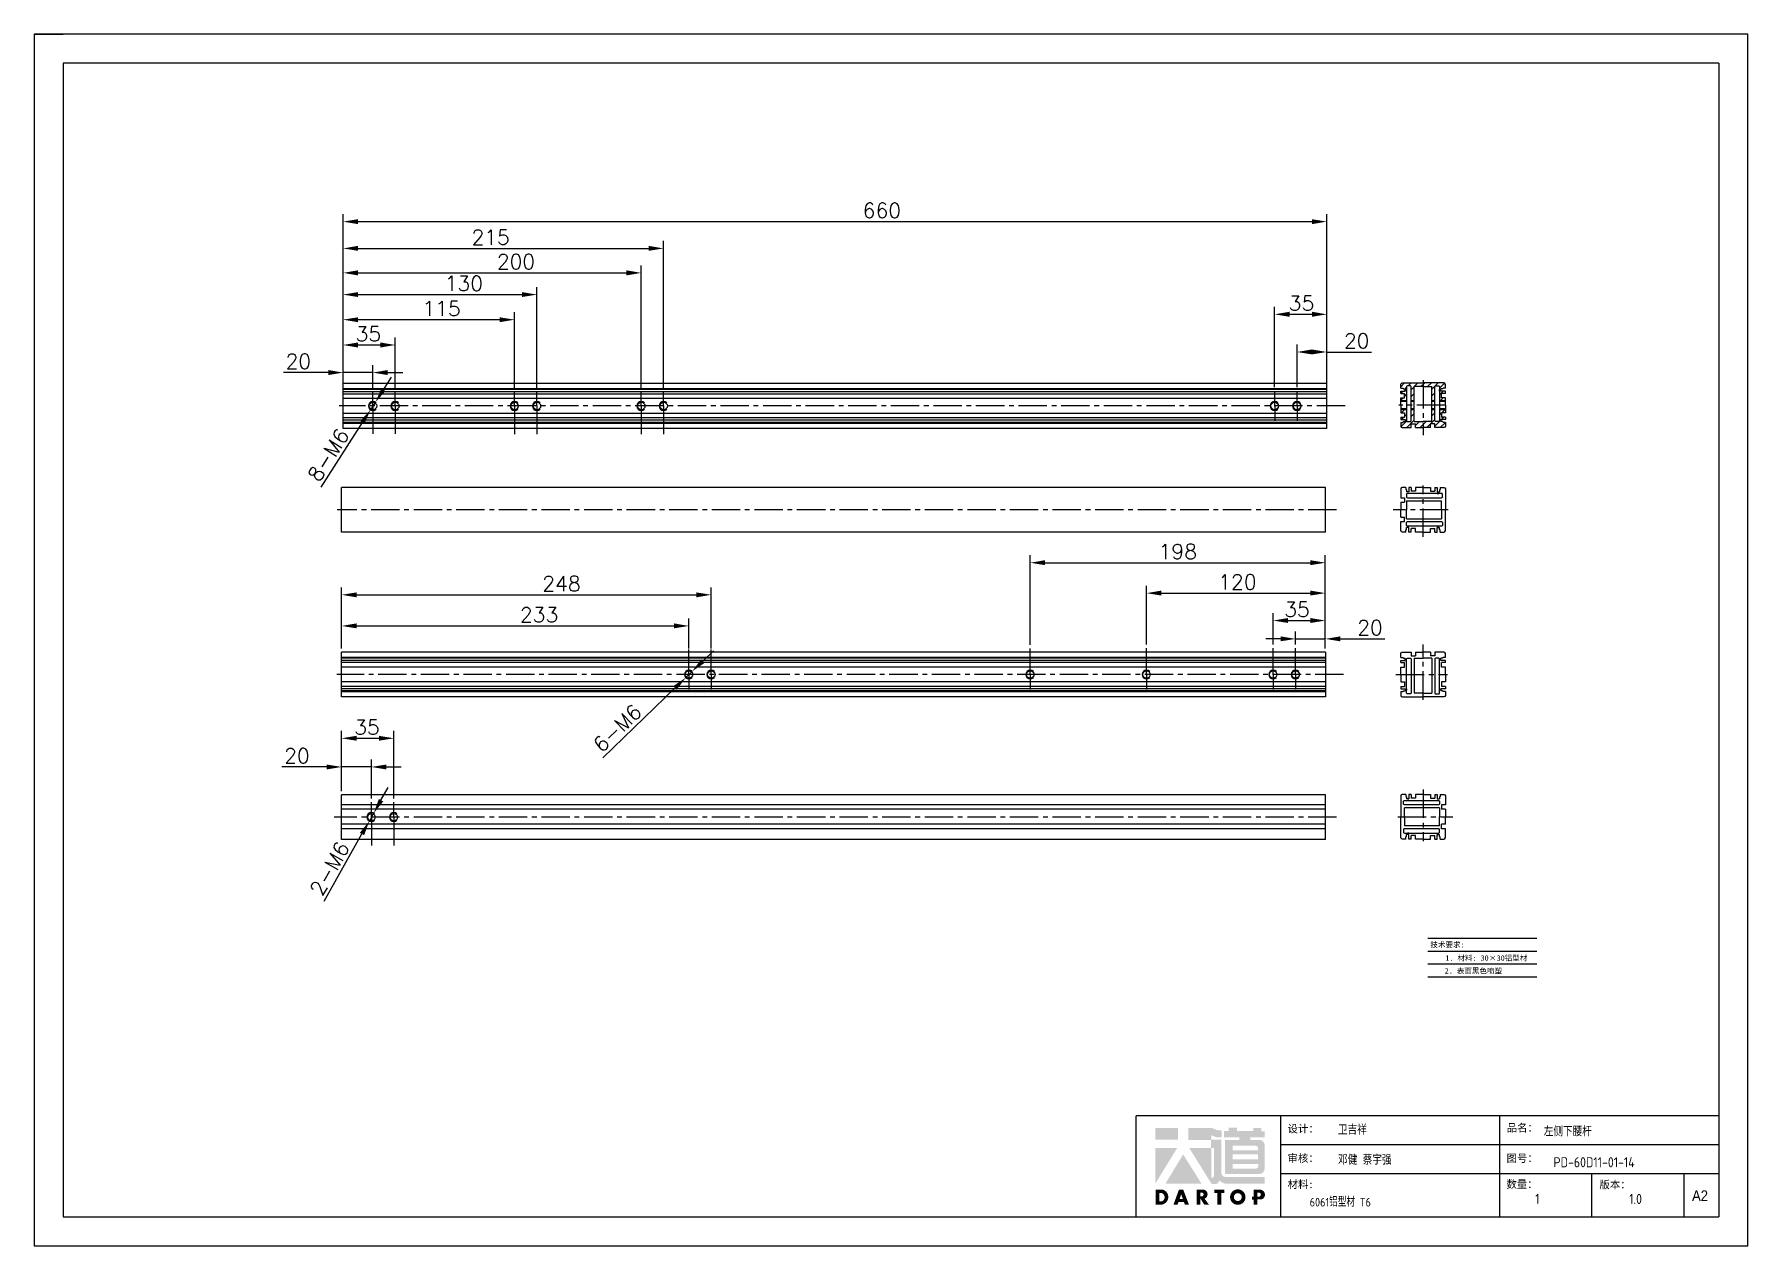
# Model space of a CAD drawing. Header units: millimetres. Extents: x -30327 to 34858, y 4015 to 75103.
# Drawn here: x 16590 to 17740, y 60062 to 60875 of the extents above; entities that cross this region are included whole.
import ezdxf
from ezdxf.enums import TextEntityAlignment as Align

# ---------------------------------------------------------------- set-up
doc = ezdxf.new("R2010")
doc.units = ezdxf.units.MM
doc.linetypes.add('CENTER2', pattern=[28.575, 19.05, -3.175, 3.175, -3.175])
doc.layers.add('A-TITLEBLOCK', color=7, linetype='Continuous', lineweight=18)
for name, color, linetype in [('print', 30, 'Continuous'), ('red', 1, 'CENTER2'), ('yellow', 2, 'Continuous')]:
    doc.layers.add(name, color=color, linetype=linetype)
doc.styles.add('GB', font='GBENOR.SHX', dxfattribs={"bigfont": 'gbcbig.shx'})
doc.styles.add('HZ', font='')
doc.styles.add('SLDTEXTSTYLE0', font='simfang.ttf', dxfattribs={"bigfont": 'bigfont'})
doc.styles.add('SLDTEXTSTYLE1', font='Gothic.ttf', dxfattribs={"width": 0.913})
doc.styles.get("Standard").update_dxf_attribs({"font": 'txt', "bigfont": 'gbcbig.shx'})
doc.styles.get('HZ').set_extended_font_data('SimSun')
doc.dimstyles.new('1-4', dxfattribs={"dimscale": 4, "dimtxt": 2.5, "dimasz": 2.5, "dimexe": 1.25, "dimexo": 0.625, "dimtad": 1, "dimdsep": 46, "dimtxsty": 'Standard', "dimcen": 2.5, "dimadec": 0, "dimazin": 0, "dimtfac": 1, "dimtmove": 0, "dimatfit": 3, "dimfxl": 0, "dimarcsym": 0})

msp = doc.modelspace()

# ---------------------------------------------------------------- texts
at = {"style": 'HZ'}
for s, p in [('技术要求:', (17538.67, 60263.9719)), ('     1. 材料: 30×30铝型材  ', (17560.6991, 60255.0753)), ('    2. 表面黑色喷塑          ', (17564.1697, 60246.4758))]:
    msp.add_text(s, height=3.61179, dxfattribs=at).set_placement(p, align=Align.MIDDLE_CENTER)

# ---------------------------------------------------------------- blocks, each defined once
blk = doc.blocks.new('*D212')
at = {"layer": 'Defpoints', "color": 0, "transparency": 16777216}
for p in [(17457.7, 60749.2), (17457.7, 60625.5), (16797.7, 60610.5)]:
    blk.add_point(p, dxfattribs=at)
at = {"layer": 'yellow', "color": 0, "lineweight": -2, "transparency": 16777216}
for p, q in [((16797.7, 60613), (16797.7, 60754.2)), ((16807.7, 60749.2), (17447.7, 60749.2)), ((17457.7, 60628), (17457.7, 60754.2))]:
    blk.add_line(p, q, dxfattribs=at)
at = {"layer": 'yellow', "color": 0, "transparency": 16777216}
for points in [[(16807.7, 60750.8), (16807.7, 60747.5), (16797.7, 60749.2)], [(17447.7, 60750.8), (17447.7, 60747.5), (17457.7, 60749.2)]]:
    blk.add_solid(points, dxfattribs=at)
at = {"layer": 'yellow', "color": 0, "lineweight": 9, "transparency": 16777216, "insert": (17159.2, 60756.7), "char_height": 10, "attachment_point": 5}
blk.add_mtext('660', dxfattribs=at)
blk = doc.blocks.new('*D213')
at = {"layer": 'Defpoints', "color": 0, "transparency": 16777216}
for p in [(16815.3, 60347), (16818.2, 60352.2)]:
    blk.add_point(p, dxfattribs=at)
at = {"layer": 'yellow', "color": 0, "lineweight": -2, "transparency": 16777216}
for p, q in [((16823.1, 60360.9), (16828, 60369.6)), ((16818.2, 60352.2), (16815.3, 60347)), ((16784.9, 60293.3), (16810.3, 60338.3))]:
    blk.add_line(p, q, dxfattribs=at)
at = {"layer": 'yellow', "color": 0, "transparency": 16777216}
for points in [[(16821.7, 60361.8), (16824.6, 60360.1), (16818.2, 60352.2)], [(16808.9, 60339.1), (16811.8, 60337.5), (16815.3, 60347)]]:
    blk.add_solid(points, dxfattribs=at)
at = {"layer": 'yellow', "color": 0, "lineweight": 9, "transparency": 16777216, "insert": (16788.7, 60315.1), "char_height": 10, "attachment_point": 5, "rotation": 60.5573}
blk.add_mtext('2-M6', dxfattribs=at)
blk = doc.blocks.new('*D214')
at = {"layer": 'Defpoints', "color": 0, "transparency": 16777216}
for p in [(16816.7, 60383.3), (16796.7, 60364.6), (16816.7, 60359.6)]:
    blk.add_point(p, dxfattribs=at)
at = {"layer": 'yellow', "color": 0, "lineweight": -2, "transparency": 16777216}
for p, q in [((16786.7, 60383.3), (16756.7, 60383.3)), ((16796.7, 60367.1), (16796.7, 60388.3)), ((16816.7, 60383.3), (16796.7, 60383.3)), ((16816.7, 60362.1), (16816.7, 60388.3)), ((16826.7, 60383.3), (16836.7, 60383.3))]:
    blk.add_line(p, q, dxfattribs=at)
at = {"layer": 'yellow', "color": 0, "transparency": 16777216}
for points in [[(16786.7, 60384.9), (16786.7, 60381.6), (16796.7, 60383.3)], [(16826.7, 60384.9), (16826.7, 60381.6), (16816.7, 60383.3)]]:
    blk.add_solid(points, dxfattribs=at)
at = {"layer": 'yellow', "color": 0, "lineweight": 9, "transparency": 16777216, "insert": (16766.7, 60390.8), "char_height": 10, "attachment_point": 5}
blk.add_mtext('20', dxfattribs=at)
blk = doc.blocks.new('*D215')
at = {"layer": 'Defpoints', "color": 0, "transparency": 16777216}
for p in [(16817.7, 60647.9), (16797.7, 60640.5), (16817.7, 60635)]:
    blk.add_point(p, dxfattribs=at)
at = {"layer": 'yellow', "color": 0, "lineweight": -2, "transparency": 16777216}
for p, q in [((16787.7, 60647.9), (16757.7, 60647.9)), ((16797.7, 60643), (16797.7, 60652.9)), ((16817.7, 60647.9), (16797.7, 60647.9)), ((16817.7, 60637.5), (16817.7, 60652.9)), ((16827.7, 60647.9), (16837.7, 60647.9))]:
    blk.add_line(p, q, dxfattribs=at)
at = {"layer": 'yellow', "color": 0, "transparency": 16777216}
for points in [[(16787.7, 60649.6), (16787.7, 60646.2), (16797.7, 60647.9)], [(16827.7, 60649.6), (16827.7, 60646.2), (16817.7, 60647.9)]]:
    blk.add_solid(points, dxfattribs=at)
at = {"layer": 'yellow', "color": 0, "lineweight": 9, "transparency": 16777216, "insert": (16767.7, 60655.4), "char_height": 10, "attachment_point": 5}
blk.add_mtext('20', dxfattribs=at)
blk = doc.blocks.new('*D216')
at = {"layer": 'Defpoints', "color": 0, "transparency": 16777216}
for p in [(16816.1, 60623), (16819.4, 60628)]:
    blk.add_point(p, dxfattribs=at)
at = {"layer": 'yellow', "color": 0, "lineweight": -2, "transparency": 16777216}
for p, q in [((16824.7, 60636.4), (16830.1, 60644.9)), ((16819.4, 60628), (16816.1, 60623)), ((16782.9, 60571), (16810.7, 60614.5))]:
    blk.add_line(p, q, dxfattribs=at)
at = {"layer": 'yellow', "color": 0, "transparency": 16777216}
for points in [[(16823.3, 60637.3), (16826.1, 60635.5), (16819.4, 60628)], [(16809.3, 60615.4), (16812.1, 60613.6), (16816.1, 60623)]]:
    blk.add_solid(points, dxfattribs=at)
at = {"layer": 'yellow', "color": 0, "lineweight": 9, "transparency": 16777216, "insert": (16787.8, 60592.6), "char_height": 10, "attachment_point": 5, "rotation": 57.3931}
blk.add_mtext('8-M6', dxfattribs=at)
blk = doc.blocks.new('*D217')
at = {"layer": 'Defpoints', "color": 0, "transparency": 16777216}
for p in [(17031.9, 60447.4), (17027.6, 60443.2)]:
    blk.add_point(p, dxfattribs=at)
at = {"layer": 'yellow', "color": 0, "lineweight": -2, "transparency": 16777216}
for p, q in [((17039.1, 60454.3), (17046.3, 60461.3)), ((17031.9, 60447.4), (17027.6, 60443.2)), ((16971.9, 60389.5), (17020.4, 60436.3))]:
    blk.add_line(p, q, dxfattribs=at)
at = {"layer": 'yellow', "color": 0, "transparency": 16777216}
for points in [[(17037.9, 60455.5), (17040.2, 60453.1), (17031.9, 60447.4)], [(17019.2, 60437.5), (17021.5, 60435.1), (17027.6, 60443.2)]]:
    blk.add_solid(points, dxfattribs=at)
at = {"layer": 'yellow', "color": 0, "lineweight": 9, "transparency": 16777216, "insert": (16981.7, 60409.3), "char_height": 10, "attachment_point": 5, "rotation": 43.9833}
blk.add_mtext('6-M6', dxfattribs=at)
blk = doc.blocks.new('*D218')
at = {"layer": 'Defpoints', "color": 0, "transparency": 16777216}
for p in [(16927.7, 60700.2), (16797.7, 60640.5), (16927.7, 60635)]:
    blk.add_point(p, dxfattribs=at)
at = {"layer": 'yellow', "color": 0, "lineweight": -2, "transparency": 16777216}
for p, q in [((16797.7, 60643), (16797.7, 60705.2)), ((16807.7, 60700.2), (16917.7, 60700.2)), ((16927.7, 60637.5), (16927.7, 60705.2))]:
    blk.add_line(p, q, dxfattribs=at)
at = {"layer": 'yellow', "color": 0, "transparency": 16777216}
for points in [[(16807.7, 60701.9), (16807.7, 60698.6), (16797.7, 60700.2)], [(16917.7, 60701.9), (16917.7, 60698.6), (16927.7, 60700.2)]]:
    blk.add_solid(points, dxfattribs=at)
at = {"layer": 'yellow', "color": 0, "lineweight": 9, "transparency": 16777216, "insert": (16878.7, 60707.7), "char_height": 10, "attachment_point": 5}
blk.add_mtext('130', dxfattribs=at)
blk = doc.blocks.new('*D219')
at = {"layer": 'Defpoints', "color": 0, "transparency": 16777216}
for p in [(16997.7, 60714.8), (16797.7, 60641.1), (16997.7, 60635)]:
    blk.add_point(p, dxfattribs=at)
at = {"layer": 'yellow', "color": 0, "lineweight": -2, "transparency": 16777216}
for p, q in [((16797.7, 60643.6), (16797.7, 60719.8)), ((16807.7, 60714.8), (16987.7, 60714.8)), ((16997.7, 60637.5), (16997.7, 60719.8))]:
    blk.add_line(p, q, dxfattribs=at)
at = {"layer": 'yellow', "color": 0, "transparency": 16777216}
for points in [[(16807.7, 60716.5), (16807.7, 60713.1), (16797.7, 60714.8)], [(16987.7, 60716.5), (16987.7, 60713.1), (16997.7, 60714.8)]]:
    blk.add_solid(points, dxfattribs=at)
at = {"layer": 'yellow', "color": 0, "lineweight": 9, "transparency": 16777216, "insert": (16913.7, 60722.3), "char_height": 10, "attachment_point": 5}
blk.add_mtext('200', dxfattribs=at)
blk = doc.blocks.new('*D220')
at = {"layer": 'Defpoints', "color": 0, "transparency": 16777216}
for p in [(17029.7, 60477.9), (16796.7, 60460.3), (17029.7, 60460.3)]:
    blk.add_point(p, dxfattribs=at)
at = {"layer": 'yellow', "color": 0, "lineweight": -2, "transparency": 16777216}
for p, q in [((16796.7, 60462.8), (16796.7, 60482.9)), ((17029.7, 60462.8), (17029.7, 60482.9)), ((16806.7, 60477.9), (17019.7, 60477.9))]:
    blk.add_line(p, q, dxfattribs=at)
at = {"layer": 'yellow', "color": 0, "transparency": 16777216}
for points in [[(16806.7, 60479.6), (16806.7, 60476.3), (16796.7, 60477.9)], [(17019.7, 60479.6), (17019.7, 60476.3), (17029.7, 60477.9)]]:
    blk.add_solid(points, dxfattribs=at)
at = {"layer": 'yellow', "color": 0, "lineweight": 9, "transparency": 16777216, "insert": (16929.2, 60485.4), "char_height": 10, "attachment_point": 5}
blk.add_mtext('233', dxfattribs=at)
blk = doc.blocks.new('*D221')
at = {"layer": 'Defpoints', "color": 0, "transparency": 16777216}
for p in [(17457.7, 60661.7), (17437.7, 60635.5), (17457.7, 60640.5)]:
    blk.add_point(p, dxfattribs=at)
at = {"layer": 'yellow', "color": 0, "lineweight": -2, "transparency": 16777216}
for p, q in [((17437.7, 60638), (17437.7, 60666.7)), ((17457.7, 60643), (17457.7, 60666.7)), ((17457.7, 60661.7), (17487.7, 60661.7))]:
    blk.add_line(p, q, dxfattribs=at)
at = {"layer": 'yellow', "color": 0, "transparency": 16777216}
for points in [[(17447.7, 60663.4), (17447.7, 60660.1), (17437.7, 60661.7)], [(17447.7, 60663.4), (17447.7, 60660.1), (17457.7, 60661.7)]]:
    blk.add_solid(points, dxfattribs=at)
at = {"layer": 'yellow', "color": 0, "lineweight": 9, "transparency": 16777216, "insert": (17477.7, 60669.2), "char_height": 10, "attachment_point": 5}
blk.add_mtext('20', dxfattribs=at)
blk = doc.blocks.new('*D222')
at = {"layer": 'Defpoints', "color": 0, "transparency": 16777216}
for p in [(17456.7, 60469.2), (17436.7, 60463), (17456.7, 60460.3)]:
    blk.add_point(p, dxfattribs=at)
at = {"layer": 'yellow', "color": 0, "lineweight": -2, "transparency": 16777216}
for p, q in [((17426.7, 60469.2), (17416.7, 60469.2)), ((17436.7, 60465.5), (17436.7, 60474.2)), ((17436.7, 60469.2), (17456.7, 60469.2)), ((17456.7, 60462.8), (17456.7, 60474.2)), ((17466.7, 60469.2), (17496.7, 60469.2))]:
    blk.add_line(p, q, dxfattribs=at)
at = {"layer": 'yellow', "color": 0, "transparency": 16777216}
for points in [[(17426.7, 60470.9), (17426.7, 60467.6), (17436.7, 60469.2)], [(17466.7, 60470.9), (17466.7, 60467.6), (17456.7, 60469.2)]]:
    blk.add_solid(points, dxfattribs=at)
at = {"layer": 'yellow', "color": 0, "lineweight": 9, "transparency": 16777216, "insert": (17486.7, 60476.7), "char_height": 10, "attachment_point": 5}
blk.add_mtext('20', dxfattribs=at)
blk = doc.blocks.new('*D223')
at = {"layer": 'Defpoints', "color": 0, "transparency": 16777216}
for p in [(17456.7, 60499.9), (17336.7, 60463), (17456.7, 60460.3)]:
    blk.add_point(p, dxfattribs=at)
at = {"layer": 'yellow', "color": 0, "lineweight": -2, "transparency": 16777216}
for p, q in [((17336.7, 60465.5), (17336.7, 60504.9)), ((17456.7, 60462.8), (17456.7, 60504.9)), ((17346.7, 60499.9), (17446.7, 60499.9))]:
    blk.add_line(p, q, dxfattribs=at)
at = {"layer": 'yellow', "color": 0, "transparency": 16777216}
for points in [[(17346.7, 60501.6), (17346.7, 60498.3), (17336.7, 60499.9)], [(17446.7, 60501.6), (17446.7, 60498.3), (17456.7, 60499.9)]]:
    blk.add_solid(points, dxfattribs=at)
at = {"layer": 'yellow', "color": 0, "lineweight": 9, "transparency": 16777216, "insert": (17397.7, 60507.4), "char_height": 10, "attachment_point": 5}
blk.add_mtext('120', dxfattribs=at)
blk = doc.blocks.new('*D224')
at = {"layer": 'Defpoints', "color": 0, "transparency": 16777216}
for p in [(17456.7, 60520.3), (17258.7, 60462.8), (17456.7, 60460.3)]:
    blk.add_point(p, dxfattribs=at)
at = {"layer": 'yellow', "color": 0, "lineweight": -2, "transparency": 16777216}
for p, q in [((17258.7, 60465.3), (17258.7, 60525.3)), ((17268.7, 60520.3), (17446.7, 60520.3)), ((17456.7, 60462.8), (17456.7, 60525.3))]:
    blk.add_line(p, q, dxfattribs=at)
at = {"layer": 'yellow', "color": 0, "transparency": 16777216}
for points in [[(17268.7, 60522), (17268.7, 60518.7), (17258.7, 60520.3)], [(17446.7, 60522), (17446.7, 60518.7), (17456.7, 60520.3)]]:
    blk.add_solid(points, dxfattribs=at)
at = {"layer": 'yellow', "color": 0, "lineweight": 9, "transparency": 16777216, "insert": (17357.7, 60527.8), "char_height": 10, "attachment_point": 5}
blk.add_mtext('198', dxfattribs=at)
blk = doc.blocks.new('*D466')
at = {"layer": 'Defpoints', "color": 0, "transparency": 16777216}
for p in [(16832.7, 60666.4), (16797.7, 60643), (16832.7, 60635)]:
    blk.add_point(p, dxfattribs=at)
at = {"layer": 'yellow', "color": 0, "lineweight": -2, "transparency": 16777216}
for p, q in [((16797.7, 60645.5), (16797.7, 60671.4)), ((16807.7, 60666.4), (16822.7, 60666.4)), ((16832.7, 60637.5), (16832.7, 60671.4))]:
    blk.add_line(p, q, dxfattribs=at)
at = {"layer": 'yellow', "color": 0, "transparency": 16777216}
for points in [[(16807.7, 60668.1), (16807.7, 60664.7), (16797.7, 60666.4)], [(16822.7, 60668.1), (16822.7, 60664.7), (16832.7, 60666.4)]]:
    blk.add_solid(points, dxfattribs=at)
at = {"layer": 'yellow', "color": 0, "lineweight": 9, "transparency": 16777216, "insert": (16814.7, 60673.9), "char_height": 10, "attachment_point": 5}
blk.add_mtext('35', dxfattribs=at)
blk = doc.blocks.new('*D467')
at = {"layer": 'Defpoints', "color": 0, "transparency": 16777216}
for p in [(16912.7, 60683.4), (16797.7, 60643), (16912.7, 60635)]:
    blk.add_point(p, dxfattribs=at)
at = {"layer": 'yellow', "color": 0, "lineweight": -2, "transparency": 16777216}
for p, q in [((16797.7, 60645.5), (16797.7, 60688.4)), ((16912.7, 60637.5), (16912.7, 60688.4)), ((16807.7, 60683.4), (16902.7, 60683.4))]:
    blk.add_line(p, q, dxfattribs=at)
at = {"layer": 'yellow', "color": 0, "transparency": 16777216}
for points in [[(16807.7, 60685), (16807.7, 60681.7), (16797.7, 60683.4)], [(16902.7, 60685), (16902.7, 60681.7), (16912.7, 60683.4)]]:
    blk.add_solid(points, dxfattribs=at)
at = {"layer": 'yellow', "color": 0, "lineweight": 9, "transparency": 16777216, "insert": (16863.7, 60690.9), "char_height": 10, "attachment_point": 5}
blk.add_mtext('115', dxfattribs=at)
blk = doc.blocks.new('*D468')
at = {"layer": 'Defpoints', "color": 0, "transparency": 16777216}
for p in [(17012.7, 60731.2), (16797.7, 60641.1), (17012.7, 60635)]:
    blk.add_point(p, dxfattribs=at)
at = {"layer": 'yellow', "color": 0, "lineweight": -2, "transparency": 16777216}
for p, q in [((16797.7, 60643.6), (16797.7, 60736.2)), ((17012.7, 60637.5), (17012.7, 60736.2)), ((16807.7, 60731.2), (17002.7, 60731.2))]:
    blk.add_line(p, q, dxfattribs=at)
at = {"layer": 'yellow', "color": 0, "transparency": 16777216}
for points in [[(16807.7, 60732.9), (16807.7, 60729.6), (16797.7, 60731.2)], [(17002.7, 60732.9), (17002.7, 60729.6), (17012.7, 60731.2)]]:
    blk.add_solid(points, dxfattribs=at)
at = {"layer": 'yellow', "color": 0, "lineweight": 9, "transparency": 16777216, "insert": (16896.7, 60738.7), "char_height": 10, "attachment_point": 5}
blk.add_mtext('215', dxfattribs=at)
blk = doc.blocks.new('*D469')
at = {"layer": 'Defpoints', "color": 0, "transparency": 16777216}
for p in [(17457.7, 60687), (17457.7, 60643), (17422.7, 60635.5)]:
    blk.add_point(p, dxfattribs=at)
at = {"layer": 'yellow', "color": 0, "lineweight": -2, "transparency": 16777216}
for p, q in [((17422.7, 60638), (17422.7, 60692)), ((17457.7, 60645.5), (17457.7, 60692)), ((17432.7, 60687), (17447.7, 60687))]:
    blk.add_line(p, q, dxfattribs=at)
at = {"layer": 'yellow', "color": 0, "transparency": 16777216}
for points in [[(17432.7, 60688.7), (17432.7, 60685.3), (17422.7, 60687)], [(17447.7, 60688.7), (17447.7, 60685.3), (17457.7, 60687)]]:
    blk.add_solid(points, dxfattribs=at)
at = {"layer": 'yellow', "color": 0, "lineweight": 9, "transparency": 16777216, "insert": (17440.7, 60694.5), "char_height": 10, "attachment_point": 5}
blk.add_mtext('35', dxfattribs=at)
blk = doc.blocks.new('*D470')
at = {"layer": 'Defpoints', "color": 0, "transparency": 16777216}
for p in [(17456.7, 60481.5), (17421.7, 60463), (17456.7, 60460.3)]:
    blk.add_point(p, dxfattribs=at)
at = {"layer": 'yellow', "color": 0, "lineweight": -2, "transparency": 16777216}
for p, q in [((17421.7, 60465.5), (17421.7, 60486.5)), ((17431.7, 60481.5), (17446.7, 60481.5)), ((17456.7, 60462.8), (17456.7, 60486.5))]:
    blk.add_line(p, q, dxfattribs=at)
at = {"layer": 'yellow', "color": 0, "transparency": 16777216}
for points in [[(17431.7, 60483.2), (17431.7, 60479.9), (17421.7, 60481.5)], [(17446.7, 60483.2), (17446.7, 60479.9), (17456.7, 60481.5)]]:
    blk.add_solid(points, dxfattribs=at)
at = {"layer": 'yellow', "color": 0, "lineweight": 9, "transparency": 16777216, "insert": (17437.7, 60489), "char_height": 10, "attachment_point": 5}
blk.add_mtext('35', dxfattribs=at)
blk = doc.blocks.new('*D471')
at = {"layer": 'Defpoints', "color": 0, "transparency": 16777216}
for p in [(17044.7, 60498.8), (16796.7, 60462.8), (17044.7, 60460.3)]:
    blk.add_point(p, dxfattribs=at)
at = {"layer": 'yellow', "color": 0, "lineweight": -2, "transparency": 16777216}
for p, q in [((16796.7, 60465.3), (16796.7, 60503.8)), ((17044.7, 60462.8), (17044.7, 60503.8)), ((16806.7, 60498.8), (17034.7, 60498.8))]:
    blk.add_line(p, q, dxfattribs=at)
at = {"layer": 'yellow', "color": 0, "transparency": 16777216}
for points in [[(16806.7, 60500.4), (16806.7, 60497.1), (16796.7, 60498.8)], [(17034.7, 60500.4), (17034.7, 60497.1), (17044.7, 60498.8)]]:
    blk.add_solid(points, dxfattribs=at)
at = {"layer": 'yellow', "color": 0, "lineweight": 9, "transparency": 16777216, "insert": (16944.2, 60506.3), "char_height": 10, "attachment_point": 5}
blk.add_mtext('248', dxfattribs=at)
blk = doc.blocks.new('*D472')
at = {"layer": 'Defpoints', "color": 0, "transparency": 16777216}
for p in [(16831.7, 60402.5), (16796.7, 60364.6), (16831.7, 60359.6)]:
    blk.add_point(p, dxfattribs=at)
at = {"layer": 'yellow', "color": 0, "lineweight": -2, "transparency": 16777216}
for p, q in [((16796.7, 60367.1), (16796.7, 60407.5)), ((16806.7, 60402.5), (16821.7, 60402.5)), ((16831.7, 60362.1), (16831.7, 60407.5))]:
    blk.add_line(p, q, dxfattribs=at)
at = {"layer": 'yellow', "color": 0, "transparency": 16777216}
for points in [[(16806.7, 60404.2), (16806.7, 60400.9), (16796.7, 60402.5)], [(16821.7, 60404.2), (16821.7, 60400.9), (16831.7, 60402.5)]]:
    blk.add_solid(points, dxfattribs=at)
at = {"layer": 'yellow', "color": 0, "lineweight": 9, "transparency": 16777216, "insert": (16813.7, 60410), "char_height": 10, "attachment_point": 5}
blk.add_mtext('35', dxfattribs=at)
blk = doc.blocks.new('Dartop Logo')
at = {"true_color": 0xc40018}
h = blk.add_hatch(color=12, dxfattribs=at)
h.set_gradient(color1=(196, 0, 24), color2=(196, 0, 24), tint=1)
h.paths.add_polyline_path([(30.39, -3.87), (33.08, -5.04), (35.99, -5.04), (35.99, -1.19), (33.59, -1.19), (30.46, 0.05), (17.94, 0.05), (17.94, -6.46), (30.12, -6.46), (30.12, -6.59), (30.12, -10.75), (18.31, -10.75), (30.46, -30.31), (32.87, -30.31, 0.279375), (34.63, -28.6), (34.63, -28.51), (34.84, -28.51, 0.143145), (38.15, -30.2), (59.27, -30.2), (59.27, -26.49), (38.06, -26.49, -0.414214), (35.75, -24.18), (35.75, -6.26), (30.39, -6.26)])
h.paths.add_polyline_path([(30.25, -10.84), (31.8, -10.84), (31.8, -26.02, -0.088936), (30.9, -26.94), (30.24, -26.94)], flags=16)
h = blk.add_hatch(color=12, dxfattribs=at)
h.set_gradient(color1=(196, 0, 24), color2=(196, 0, 24), tint=1)
h.paths.add_polyline_path([(59.24, -1.73), (57.36, -1.73), (57.36, 0.06), (53.06, 0.06), (53.06, -1.64), (44.29, -1.64), (44.29, 0.15), (39.7, 0.15), (39.7, -1.67), (37.16, -1.67), (37.16, -4.97), (45.54, -4.97), (45.54, -6.42), (37.73, -6.42), (37.73, -24.88), (56.26, -24.88, 0.414214), (59.15, -21.99), (59.15, -9.35, 0.414214), (56.26, -6.46), (51.36, -6.46), (51.36, -5.03), (59.24, -5.03)])
h.paths.add_polyline_path([(54.21, -9.59, -0.414214), (55.66, -11.04), (55.66, -12.1), (41.79, -12.1), (41.79, -9.59)], flags=16)
h.paths.add_polyline_path([(55.57, -14.33), (55.57, -17.01), (41.88, -17.01), (41.88, -14.33)], flags=16)
h.paths.add_polyline_path([(55.75, -19.43), (55.75, -20.57, -0.414214), (54.3, -22.02), (41.88, -22.02), (41.88, -19.43)], flags=16)
h = blk.add_hatch(color=12, dxfattribs=at)
h.set_gradient(color1=(196, 0, 24), color2=(196, 0, 24), tint=1)
h.paths.add_polyline_path([(12.18, 0), (0, 0), (0, -6.37), (12.18, -6.37)])
h = blk.add_hatch(color=12, dxfattribs=at)
h.set_gradient(color1=(196, 0, 24), color2=(196, 0, 24), tint=1)
h.paths.add_polyline_path([(11.79, -10.83), (0.03, -10.83), (0.03, -30.03)])
h = blk.add_hatch(color=12, dxfattribs=at)
h.set_gradient(color1=(196, 0, 24), color2=(196, 0, 24), tint=1)
h.paths.add_polyline_path([(15.05, -14.31), (5.44, -30.15), (25.01, -30.15)])
at = {"true_color": 0x646464}
h = blk.add_hatch(color=251, dxfattribs=at)
h.set_gradient(color1=(100, 100, 100), color2=(100, 100, 100), tint=1)
h.paths.add_polyline_path([(4.15, -33.43), (0.11, -33.43), (0.11, -41.5), (3.51, -41.5, 0.793016)])
h.paths.add_polyline_path([(3.57, -39.73), (2.16, -39.73), (2.16, -35.19), (3.42, -35.19, -0.671361)], flags=16)
h = blk.add_hatch(color=251, dxfattribs=at)
h.set_gradient(color1=(100, 100, 100), color2=(100, 100, 100), tint=1)
h.paths.add_polyline_path([(15.08, -33.36), (12.78, -33.36), (9.82, -41.51), (12, -41.51), (12.51, -40.06), (15.46, -40.06), (15.99, -41.52), (18.19, -41.52)])
h.paths.add_polyline_path([(14.9, -38.51), (13.07, -38.51), (13.97, -35.95)], flags=16)
h = blk.add_hatch(color=251, dxfattribs=at)
h.set_gradient(color1=(100, 100, 100), color2=(100, 100, 100), tint=1)
h.paths.add_polyline_path([(26.27, -33.36), (22.3, -33.36), (22.3, -41.51), (24.4, -41.51), (24.4, -38.28), (26.55, -41.54), (29.09, -41.54), (26.61, -38.3, 0.744055)])
h.paths.add_polyline_path([(24.38, -37.08), (24.38, -34.94), (25.32, -34.94, -0.796809), (25.3, -37.08)], flags=16)
h = blk.add_hatch(color=251, dxfattribs=at)
h.set_gradient(color1=(100, 100, 100), color2=(100, 100, 100), tint=1)
h.paths.add_polyline_path([(37.44, -33.4), (31.88, -33.4), (31.88, -35.16), (33.61, -35.16), (33.61, -41.52), (35.69, -41.52), (35.69, -35.16), (37.44, -35.16)])
h = blk.add_hatch(color=251, dxfattribs=at)
h.set_gradient(color1=(100, 100, 100), color2=(100, 100, 100), tint=1)
h.paths.add_polyline_path([(40.46, -37.41, 1), (48.83, -37.41, 1)])
h.paths.add_polyline_path([(46.8, -37.41, -1), (42.5, -37.41, -1)], flags=16)
h = blk.add_hatch(color=251, dxfattribs=at)
h.set_gradient(color1=(100, 100, 100), color2=(100, 100, 100), tint=1)
h.paths.add_polyline_path([(56.85, -33.38), (56.73, -33.38), (53.19, -33.38), (53.19, -37.19), (52.26, -37.19), (52.26, -38.73), (53.18, -38.73), (53.18, -41.5), (55.24, -41.5), (55.24, -38.72), (57.51, -38.72, 0.812304)])
h.paths.add_polyline_path([(55.21, -37.18), (55.21, -35.05), (56.39, -35.05, -0.778213), (56.27, -37.18)], flags=16)
blk = doc.blocks.new('DT-A2-TITLE')
for p, q in [((594, 420), (0, 420)), ((0, 420), (0, 420)), ((0, 420), (0, 0)), ((0, 420), (10, 420)), ((594, 0), (594, 420)), ((10, 410), (10, 10)), ((584, 410), (10, 410))]:
    blk.add_line(p, q)
at = {"layer": 'A-TITLEBLOCK', "color": 7}
for p, q in [((584, 410), (584, 10)), ((594, 0), (594, 297)), ((382, 10), (382, 45)), ((584, 45), (382, 45)), ((432, 45), (432, 10)), ((508, 45), (508, 10)), ((584, 35), (432, 35)), ((432, 25), (584.08, 25)), ((540, 10), (540, 25)), ((572, 10), (572, 25)), ((10, 10), (584, 10)), ((0, 0), (594, 0))]:
    blk.add_line(p, q, dxfattribs=at)
at = {"layer": 'A-TITLEBLOCK', "xscale": 0.6400000000000001, "yscale": 0.6400000000000001, "zscale": 0.6400000000000001}
blk.add_blockref('Dartop Logo', (388.65, 40.81), dxfattribs=at)
at = {"style": 'GB'}
for tag, p, height in [('#设计', (451.96, 38.52), 3.5), ('#品名', (523.32, 37.95), 3.5), ('#审核', (451.99, 28.1), 3.5), ('#图号', (526.67, 27.2), 3.5), ('#数量', (520.33, 14.51), 3.5), ('#版本', (552.92, 14.47), 3.5), ('#材料说明', (442.15, 13.59), 3)]:
    blk.add_attdef(tag, p, '', height=height, dxfattribs=at)
at = {"layer": 'A-TITLEBLOCK', "color": 7, "attachment_point": 1}
for s, insert, char_height, style in [('设计：', (434.47, 41.87), 2.646, 'SLDTEXTSTYLE0'), ('品名：', (510.43, 42.19), 2.646, 'SLDTEXTSTYLE0'), ('审核：', (434.47, 31.64), 2.646, 'SLDTEXTSTYLE0'), ('图号：', (510.4, 31.66), 2.646, 'SLDTEXTSTYLE0'), ('材料:', (434.47, 22.62), 2.646, 'SLDTEXTSTYLE0'), ('数量：', (510.35, 22.64), 2.646, 'SLDTEXTSTYLE0'), ('版本：', (542.59, 22.48), 2.646, 'SLDTEXTSTYLE0'), ('A2', (574.7, 19.21), 3.704, 'SLDTEXTSTYLE1')]:
    blk.add_mtext(s, dxfattribs=dict(at, insert=insert, char_height=char_height, style=style))

# ---------------------------------------------------------------- dimensions: what is measured, and where the dimension line sits
at = {"layer": 'yellow', "lineweight": 9}
for base, p1, p2, picture, middle in [((17457.7347, 60749.17), (16797.7347, 60610.4796), (17457.7347, 60625.4796), '*D212', (17159.234, 60749.17)), ((17012.7347, 60731.249), (16797.7347, 60641.1046), (17012.7347, 60634.9796), '*D468', (16896.7347, 60731.249)), ((16997.7347, 60714.7841), (16797.7347, 60641.1046), (16997.7347, 60634.9796), '*D219', (16913.7347, 60714.7841)), ((16927.7347, 60700.2491), (16797.7347, 60640.4796), (16927.7347, 60634.9796), '*D218', (16878.7347, 60700.2491)), ((17457.7347, 60686.9873), (17422.7347, 60635.4796), (17457.7347, 60642.9796), '*D469', (17440.7347, 60686.9873)), ((16912.7347, 60683.3696), (16797.7347, 60642.9796), (16912.7347, 60634.9796), '*D467', (16863.7347, 60683.3696)), ((16832.7347, 60666.4047), (16797.7347, 60642.9796), (16832.7347, 60634.9796), '*D466', (16814.7347, 60666.4047)), ((16817.7347, 60647.9105), (16797.7347, 60640.4796), (16817.7347, 60634.9796), '*D215', (16767.7347, 60647.9105)), ((17456.7336, 60520.3308), (17258.7336, 60462.7953), (17456.7336, 60460.3059), '*D224', (17357.7336, 60520.3308)), ((17044.7336, 60498.7765), (16796.7336, 60462.8059), (17044.7336, 60460.3059), '*D471', (16944.2336, 60498.7765)), ((17456.7336, 60499.9195), (17336.7336, 60462.9727), (17456.7336, 60460.3059), '*D223', (17397.7336, 60499.9195)), ((17456.7336, 60481.544), (17421.7336, 60462.9727), (17456.7336, 60460.3059), '*D470', (17437.7336, 60481.544)), ((17029.7336, 60477.9443), (16796.7336, 60460.3059), (17029.7336, 60460.3059), '*D220', (16929.2336, 60477.9443)), ((17456.7336, 60469.2436), (17436.7336, 60462.9727), (17456.7336, 60460.3059), '*D222', (17486.7336, 60469.2436)), ((16831.7336, 60402.5251), (16796.7336, 60364.6173), (16831.7336, 60359.6173), '*D472', (16813.7336, 60402.5251)), ((16816.7336, 60383.2776), (16796.7336, 60364.6173), (16816.7336, 60359.6173), '*D214', (16766.7336, 60383.2776))]:
    dim = msp.add_linear_dim(base=base, p1=p1, p2=p2, dimstyle='1-4', dxfattribs=at)
    dim.commit()
    dim.dimension.update_dxf_attribs({"geometry": picture, "text_midpoint": middle, "dimtype": 160})
dim = msp.add_linear_dim(base=(17457.7347, 60661.7213), p1=(17437.7347, 60635.4796), p2=(17457.7347, 60640.4796), dimstyle='1-4', dxfattribs=at)
dim.commit()
dim.dimension.update_dxf_attribs({"geometry": '*D221', "text_midpoint": (17477.7347, 60669.2213)})
for p1, p2, text, picture, middle in [((16819.3513, 60628.0068), (16816.118, 60622.9525), '8-M6', '*D216', (16787.7962, 60592.5965)), ((16818.2083, 60352.2299), (16815.259, 60347.0048), '2-M6', '*D213', (16788.6559, 60315.1318))]:
    dim = msp.add_diameter_dim_2p(p1=p1, p2=p2, text=text, dimstyle='1-4', dxfattribs=at)
    dim.commit()
    dim.dimension.update_dxf_attribs({"geometry": picture, "text_midpoint": middle})
dim = msp.add_diameter_dim_2p(p1=(17031.8923, 60447.3892), p2=(17027.575, 60443.2225), text='6-M6', dimstyle='1-4', dxfattribs=at)
dim.commit()
dim.dimension.update_dxf_attribs({"geometry": '*D217', "text_midpoint": (16986.866, 60403.9332), "dimtype": 163})

# ---------------------------------------------------------------- hatches: boundary and pattern name
at = {"layer": 'yellow', "lineweight": 9}
h = msp.add_hatch(dxfattribs=at)
h.set_pattern_fill('ANSI31', color=256, style=0)
h.set_pattern_definition([(45, (16176.3017, 59810.274), (-2.245064, 2.245064), [])])
h.paths.add_polyline_path([(17516.2462, 60638.4629), (17522.2462, 60638.4629), (17522.2462, 60640.9629), (17508.2462, 60640.9629, 0.414213562), (17507.2462, 60639.9629), (17507.2462, 60637.4629), (17508.7462, 60637.4629, 0.414213562), (17509.2462, 60636.9629), (17509.7462, 60636.9629), (17510.2462, 60636.9629), (17510.2462, 60635.4629), (17507.2462, 60635.4629), (17507.2462, 60633.9629), (17509.7462, 60633.9629), (17509.7462, 60630.9629), (17507.2462, 60630.9629), (17507.2462, 60628.9629), (17511.2462, 60628.9629), (17511.2462, 60638.4629, -0.414213562), (17511.7462, 60638.9629), (17513.7462, 60638.9629, -0.414213562), (17514.2462, 60638.4629), (17514.2462, 60628.9629), (17516.2462, 60628.9629)])
h.paths.add_polyline_path([(17516.2462, 60622.9629), (17514.2462, 60622.9629), (17514.2462, 60615.4629, -0.414213562), (17513.7462, 60614.9629), (17511.7462, 60614.9629, -0.414213562), (17511.2462, 60615.4629), (17511.2462, 60616.4629), (17511.2462, 60622.9629), (17507.2462, 60622.9629), (17507.2462, 60620.9629), (17509.7462, 60620.9629), (17509.7462, 60617.9629), (17507.2462, 60617.9629), (17507.2462, 60616.4629), (17510.2462, 60616.4629), (17510.2462, 60614.9629), (17509.7462, 60614.9629), (17509.2462, 60614.9629, 0.414213562), (17508.7462, 60614.4629), (17507.2462, 60614.4629), (17507.2462, 60611.9629, 0.414213562), (17508.2462, 60610.9629), (17514.2462, 60610.9629), (17514.2462, 60613.4629), (17517.2462, 60613.4629), (17517.2462, 60610.9629), (17522.2462, 60610.9629), (17522.2462, 60614.9629), (17517.2462, 60614.9629), (17516.2462, 60614.9629)])
h.paths.add_polyline_path([(17535.2462, 60614.9629), (17534.7462, 60614.9629), (17534.2462, 60614.9629), (17534.2462, 60616.4629), (17537.2462, 60616.4629), (17537.2462, 60617.9629), (17534.7462, 60617.9629), (17534.7462, 60620.9629), (17537.2462, 60620.9629), (17537.2462, 60622.9629), (17533.2462, 60622.9629), (17533.2462, 60615.4629, -0.414213562), (17532.7462, 60614.9629), (17530.7462, 60614.9629, -0.414213562), (17530.2462, 60615.4629), (17530.2462, 60622.9629), (17528.2462, 60622.9629), (17528.2462, 60614.9629), (17527.2462, 60614.9629), (17522.2462, 60614.9629), (17522.2462, 60610.9629), (17527.2462, 60610.9629), (17527.2462, 60613.4629), (17530.2462, 60613.4629), (17530.2462, 60610.9629), (17536.2462, 60610.9629, 0.414213562), (17537.2462, 60611.9629), (17537.2462, 60614.4629), (17535.7462, 60614.4629, 0.414213562)])
h.paths.add_polyline_path([(17537.2462, 60639.9629, 0.414213562), (17536.2462, 60640.9629), (17522.2462, 60640.9629), (17522.2462, 60638.4629), (17528.2462, 60638.4629), (17528.2462, 60628.9629), (17530.2462, 60628.9629), (17530.2462, 60638.4629, -0.414213562), (17530.7462, 60638.9629), (17532.7462, 60638.9629, -0.414213562), (17533.2462, 60638.4629), (17533.2462, 60628.9629), (17537.2462, 60628.9629), (17537.2462, 60630.9629), (17534.7462, 60630.9629), (17534.7462, 60633.9629), (17537.2462, 60633.9629), (17537.2462, 60635.4629), (17534.2462, 60635.4629), (17534.2462, 60636.9629), (17534.7462, 60636.9629), (17535.2462, 60636.9629, 0.414213562), (17535.7462, 60637.4629), (17537.2462, 60637.4629)])
h.paths.add_polyline_path([(17537.2462, 60628.9629), (17533.2462, 60628.9629), (17533.2462, 60628.4629), (17537.2462, 60628.4629)])
h.paths.add_polyline_path([(17530.2462, 60628.9629), (17528.2462, 60628.9629), (17528.2462, 60628.4629), (17530.2462, 60628.4629)])
h.paths.add_polyline_path([(17530.2462, 60623.4629), (17528.2462, 60623.4629), (17528.2462, 60622.9629), (17530.2462, 60622.9629)])
h.paths.add_polyline_path([(17537.2462, 60623.4629), (17533.2462, 60623.4629), (17533.2462, 60622.9629), (17537.2462, 60622.9629)])
h.paths.add_polyline_path([(17516.2462, 60623.4629), (17514.2462, 60623.4629), (17514.2462, 60622.9629), (17516.2462, 60622.9629)])
h.paths.add_polyline_path([(17516.2462, 60628.9629), (17514.2462, 60628.9629), (17514.2462, 60628.4629), (17516.2462, 60628.4629)])
h.paths.add_polyline_path([(17511.2462, 60628.9629), (17507.2462, 60628.9629), (17507.2462, 60628.4629), (17511.2462, 60628.4629)])
h.paths.add_polyline_path([(17511.2462, 60623.4629), (17507.2462, 60623.4629), (17507.2462, 60622.9629), (17511.2462, 60622.9629)])

# ---------------------------------------------------------------- linework, layer by layer
for p, q in [((17457.7347, 60640.4796), (16797.7347, 60640.4796)), ((16797.7347, 60610.4796), (16797.7347, 60640.4796)), ((17457.7347, 60610.4796), (17457.7347, 60640.4796)), ((17507.2462, 60637.4629), (17508.7462, 60637.4629)), ((17507.2462, 60633.9629), (17507.2462, 60635.4629)), ((17507.2462, 60635.4629), (17510.2462, 60635.4629)), ((17507.2462, 60633.9629), (17509.7462, 60633.9629)), ((17507.2462, 60625.9629), (17507.2462, 60630.9629)), ((17507.2462, 60630.9629), (17509.7462, 60630.9629)), ((17509.7462, 60636.9629), (17510.2462, 60636.9629)), ((17509.7462, 60630.9629), (17509.7462, 60633.9629)), ((17510.2462, 60635.4629), (17510.2462, 60636.9629)), ((17511.2462, 60635.4629), (17511.2462, 60636.4629)), ((17522.2462, 60638.4629), (17516.2462, 60638.4629)), ((17522.2462, 60638.4629), (17528.2462, 60638.4629)), ((17533.2462, 60635.4629), (17533.2462, 60636.4629)), ((17534.7462, 60636.9629), (17534.2462, 60636.9629)), ((17534.2462, 60635.4629), (17534.2462, 60636.9629)), ((17537.2462, 60635.4629), (17534.2462, 60635.4629)), ((17537.2462, 60633.9629), (17534.7462, 60633.9629)), ((17534.7462, 60630.9629), (17534.7462, 60633.9629)), ((17537.2462, 60630.9629), (17534.7462, 60630.9629)), ((17537.2462, 60637.4629), (17535.7462, 60637.4629)), ((17537.2462, 60633.9629), (17537.2462, 60635.4629)), ((17537.2462, 60625.9629), (17537.2462, 60630.9629)), ((17511.2462, 60628.9629), (17507.2462, 60628.9629)), ((17511.2462, 60628.4629), (17507.2462, 60628.4629)), ((17507.2462, 60625.9629), (17507.2462, 60620.9629)), ((17511.2462, 60623.4629), (17507.2462, 60623.4629)), ((17511.2462, 60622.9629), (17507.2462, 60622.9629)), ((17507.2462, 60620.9629), (17509.7462, 60620.9629)), ((17509.7462, 60620.9629), (17509.7462, 60617.9629)), ((17516.2462, 60628.9629), (17514.2462, 60628.9629)), ((17516.2462, 60628.4629), (17514.2462, 60628.4629)), ((17516.2462, 60623.4629), (17514.2462, 60623.4629)), ((17516.2462, 60622.9629), (17514.2462, 60622.9629)), ((17530.2462, 60628.9629), (17528.2462, 60628.9629)), ((17530.2462, 60628.4629), (17528.2462, 60628.4629)), ((17530.2462, 60623.4629), (17528.2462, 60623.4629)), ((17530.2462, 60622.9629), (17528.2462, 60622.9629)), ((17537.2462, 60628.9629), (17533.2462, 60628.9629)), ((17537.2462, 60628.4629), (17533.2462, 60628.4629)), ((17537.2462, 60623.4629), (17533.2462, 60623.4629)), ((17537.2462, 60622.9629), (17533.2462, 60622.9629)), ((17534.7462, 60620.9629), (17534.7462, 60617.9629)), ((17537.2462, 60620.9629), (17534.7462, 60620.9629)), ((17537.2462, 60625.9629), (17537.2462, 60620.9629)), ((17457.7347, 60610.4796), (16797.7347, 60610.4796)), ((17507.2462, 60617.9629), (17507.2462, 60616.4629)), ((17507.2462, 60617.9629), (17509.7462, 60617.9629)), ((17507.2462, 60616.4629), (17510.2462, 60616.4629)), ((17507.2462, 60614.4629), (17508.7462, 60614.4629)), ((17509.7462, 60614.9629), (17510.2462, 60614.9629)), ((17510.2462, 60616.4629), (17510.2462, 60614.9629)), ((17511.2462, 60616.4629), (17511.2462, 60615.4629)), ((17514.2462, 60613.4629), (17517.2462, 60613.4629)), ((17516.2462, 60614.9629), (17517.2462, 60614.9629)), ((17517.2462, 60614.9629), (17522.2462, 60614.9629)), ((17517.2462, 60610.9629), (17522.2462, 60610.9629)), ((17527.2462, 60614.9629), (17522.2462, 60614.9629)), ((17527.2462, 60610.9629), (17522.2462, 60610.9629)), ((17528.2462, 60614.9629), (17527.2462, 60614.9629)), ((17530.2462, 60613.4629), (17527.2462, 60613.4629)), ((17533.2462, 60616.4629), (17533.2462, 60615.4629)), ((17534.2462, 60616.4629), (17534.2462, 60614.9629)), ((17537.2462, 60616.4629), (17534.2462, 60616.4629)), ((17534.7462, 60614.9629), (17534.2462, 60614.9629)), ((17537.2462, 60617.9629), (17534.7462, 60617.9629)), ((17537.2462, 60614.4629), (17535.7462, 60614.4629)), ((17537.2462, 60617.9629), (17537.2462, 60616.4629)), ((17456.7336, 60570.8699), (16796.7336, 60570.8699)), ((16796.7336, 60540.8699), (16796.7336, 60570.8699)), ((17456.7336, 60540.8699), (17456.7336, 60570.8699)), ((17509.7462, 60563.8699), (17509.7462, 60560.8699)), ((17510.7462, 60570.8699), (17510.7462, 60569.3699)), ((17511.2462, 60568.3699), (17511.2462, 60567.8699)), ((17512.7462, 60567.8699), (17511.2462, 60567.8699)), ((17511.2462, 60561.8699), (17511.2462, 60560.8699)), ((17512.7462, 60566.8699), (17511.7462, 60566.8699)), ((17514.2462, 60570.8699), (17512.7462, 60570.8699)), ((17512.7462, 60570.8699), (17512.7462, 60567.8699)), ((17514.2462, 60570.8699), (17514.2462, 60568.3699)), ((17517.2462, 60568.3699), (17514.2462, 60568.3699)), ((17522.2462, 60570.8699), (17517.2462, 60570.8699)), ((17517.2462, 60570.8699), (17517.2462, 60568.3699)), ((17522.2462, 60570.8699), (17527.2462, 60570.8699)), ((17527.2462, 60570.8699), (17527.2462, 60568.3699)), ((17527.2462, 60568.3699), (17530.2462, 60568.3699)), ((17530.2462, 60570.8699), (17530.2462, 60568.3699)), ((17530.2462, 60570.8699), (17531.7462, 60570.8699)), ((17531.7462, 60570.8699), (17531.7462, 60567.8699)), ((17531.7462, 60567.8699), (17533.2462, 60567.8699)), ((17531.7462, 60566.8699), (17532.7462, 60566.8699)), ((17533.2462, 60568.3699), (17533.2462, 60567.8699)), ((17533.7462, 60570.8699), (17533.7462, 60569.3699)), ((17534.7462, 60555.8699), (17534.7462, 60561.8699)), ((17507.2462, 60560.8699), (17507.2462, 60555.8699)), ((17507.2462, 60550.8699), (17507.2462, 60555.8699)), ((17509.7462, 60547.8699), (17509.7462, 60550.8699)), ((17511.2462, 60560.8699), (17511.2462, 60555.8699)), ((17511.2462, 60550.8699), (17511.2462, 60555.8699)), ((17511.2462, 60549.8699), (17511.2462, 60550.8699)), ((17534.7462, 60555.8699), (17534.7462, 60549.8699)), ((17456.7336, 60540.8699), (16796.7336, 60540.8699)), ((17510.7462, 60540.8699), (17510.7462, 60542.3699)), ((17511.2462, 60543.3699), (17511.2462, 60543.8699)), ((17512.7462, 60543.8699), (17511.2462, 60543.8699)), ((17512.7462, 60544.8699), (17511.7462, 60544.8699)), ((17512.7462, 60540.8699), (17512.7462, 60543.8699)), ((17514.2462, 60540.8699), (17512.7462, 60540.8699)), ((17517.2462, 60543.3699), (17514.2462, 60543.3699)), ((17514.2462, 60540.8699), (17514.2462, 60543.3699)), ((17517.2462, 60540.8699), (17517.2462, 60543.3699)), ((17522.2462, 60540.8699), (17517.2462, 60540.8699)), ((17522.2462, 60540.8699), (17527.2462, 60540.8699)), ((17527.2462, 60543.3699), (17530.2462, 60543.3699)), ((17527.2462, 60540.8699), (17527.2462, 60543.3699)), ((17530.2462, 60540.8699), (17530.2462, 60543.3699)), ((17530.2462, 60540.8699), (17531.7462, 60540.8699)), ((17531.7462, 60544.8699), (17532.7462, 60544.8699)), ((17531.7462, 60540.8699), (17531.7462, 60543.8699)), ((17531.7462, 60543.8699), (17533.2462, 60543.8699)), ((17533.2462, 60543.3699), (17533.2462, 60543.8699)), ((17533.7462, 60540.8699), (17533.7462, 60542.3699)), ((17456.7336, 60460.3059), (16796.7336, 60460.3059)), ((16796.7336, 60430.3059), (16796.7336, 60460.3059)), ((17456.7336, 60460.3059), (17456.7336, 60430.3059)), ((17514.2462, 60457.8059), (17517.2462, 60457.8059)), ((17517.2462, 60460.3059), (17522.2462, 60460.3059)), ((17527.2462, 60460.3059), (17522.2462, 60460.3059)), ((17530.2462, 60457.8059), (17527.2462, 60457.8059)), ((17507.2462, 60456.8059), (17508.7462, 60456.8059)), ((17507.2462, 60454.8059), (17510.2462, 60454.8059)), ((17507.2462, 60453.3059), (17507.2462, 60454.8059)), ((17507.2462, 60453.3059), (17509.7462, 60453.3059)), ((17507.2462, 60445.3059), (17507.2462, 60450.3059)), ((17507.2462, 60450.3059), (17509.7462, 60450.3059)), ((17509.7462, 60456.3059), (17510.2462, 60456.3059)), ((17509.7462, 60450.3059), (17509.7462, 60453.3059)), ((17510.2462, 60454.8059), (17510.2462, 60456.3059)), ((17511.2462, 60454.8059), (17511.2462, 60455.8059)), ((17516.2462, 60456.3059), (17517.2462, 60456.3059)), ((17517.2462, 60456.3059), (17522.2462, 60456.3059)), ((17527.2462, 60456.3059), (17522.2462, 60456.3059)), ((17528.2462, 60456.3059), (17527.2462, 60456.3059)), ((17533.2462, 60454.8059), (17533.2462, 60455.8059)), ((17534.2462, 60454.8059), (17534.2462, 60456.3059)), ((17534.7462, 60456.3059), (17534.2462, 60456.3059)), ((17537.2462, 60454.8059), (17534.2462, 60454.8059)), ((17534.7462, 60450.3059), (17534.7462, 60453.3059)), ((17537.2462, 60453.3059), (17534.7462, 60453.3059)), ((17537.2462, 60450.3059), (17534.7462, 60450.3059)), ((17537.2462, 60456.8059), (17535.7462, 60456.8059)), ((17537.2462, 60453.3059), (17537.2462, 60454.8059)), ((17537.2462, 60445.3059), (17537.2462, 60450.3059)), ((17507.2462, 60445.3059), (17507.2462, 60440.3059)), ((17507.2462, 60440.3059), (17509.7462, 60440.3059)), ((17507.2462, 60437.3059), (17509.7462, 60437.3059)), ((17507.2462, 60437.3059), (17507.2462, 60435.8059)), ((17507.2462, 60435.8059), (17510.2462, 60435.8059)), ((17509.7462, 60440.3059), (17509.7462, 60437.3059)), ((17510.2462, 60435.8059), (17510.2462, 60434.3059)), ((17511.2462, 60435.8059), (17511.2462, 60434.8059)), ((17533.2462, 60435.8059), (17533.2462, 60434.8059)), ((17534.2462, 60435.8059), (17534.2462, 60434.3059)), ((17537.2462, 60435.8059), (17534.2462, 60435.8059)), ((17537.2462, 60440.3059), (17534.7462, 60440.3059)), ((17534.7462, 60440.3059), (17534.7462, 60437.3059)), ((17537.2462, 60437.3059), (17534.7462, 60437.3059)), ((17537.2462, 60445.3059), (17537.2462, 60440.3059)), ((17537.2462, 60437.3059), (17537.2462, 60435.8059)), ((17456.7336, 60430.3059), (16796.7336, 60430.3059)), ((17507.2462, 60433.8059), (17508.7462, 60433.8059)), ((17509.7462, 60434.3059), (17510.2462, 60434.3059)), ((17522.2462, 60432.8059), (17516.2462, 60432.8059)), ((17522.2462, 60432.8059), (17528.2462, 60432.8059)), ((17534.7462, 60434.3059), (17534.2462, 60434.3059)), ((17537.2462, 60433.8059), (17535.7462, 60433.8059)), ((17456.7336, 60364.6173), (16796.7336, 60364.6173)), ((16796.7336, 60334.6173), (16796.7336, 60364.6173)), ((16796.7336, 60334.6173), (16796.7336, 60364.6173)), ((17456.7336, 60334.6173), (17456.7336, 60364.6173)), ((17509.7462, 60349.8749), (17509.7462, 60355.8749)), ((17510.7462, 60364.8749), (17510.7462, 60363.3749)), ((17511.2462, 60362.3749), (17511.2462, 60361.8749)), ((17512.7462, 60361.8749), (17511.2462, 60361.8749)), ((17512.7462, 60360.8749), (17511.7462, 60360.8749)), ((17514.2462, 60364.8749), (17512.7462, 60364.8749)), ((17512.7462, 60364.8749), (17512.7462, 60361.8749)), ((17514.2462, 60364.8749), (17514.2462, 60362.3749)), ((17517.2462, 60362.3749), (17514.2462, 60362.3749)), ((17522.2462, 60364.8749), (17517.2462, 60364.8749)), ((17517.2462, 60364.8749), (17517.2462, 60362.3749)), ((17522.2462, 60364.8749), (17527.2462, 60364.8749)), ((17527.2462, 60364.8749), (17527.2462, 60362.3749)), ((17527.2462, 60362.3749), (17530.2462, 60362.3749)), ((17530.2462, 60364.8749), (17531.7462, 60364.8749)), ((17530.2462, 60364.8749), (17530.2462, 60362.3749)), ((17531.7462, 60364.8749), (17531.7462, 60361.8749)), ((17531.7462, 60361.8749), (17533.2462, 60361.8749)), ((17531.7462, 60360.8749), (17532.7462, 60360.8749)), ((17533.2462, 60362.3749), (17533.2462, 60361.8749)), ((17533.2462, 60355.8749), (17533.2462, 60354.8749)), ((17533.2462, 60354.8749), (17533.2462, 60349.8749)), ((17533.7462, 60364.8749), (17533.7462, 60363.3749)), ((17534.7462, 60357.8749), (17534.7462, 60354.8749)), ((17537.2462, 60354.8749), (17537.2462, 60349.8749)), ((17509.7462, 60349.8749), (17509.7462, 60343.8749)), ((17533.2462, 60344.8749), (17533.2462, 60349.8749)), ((17533.2462, 60343.8749), (17533.2462, 60344.8749)), ((17534.7462, 60341.8749), (17534.7462, 60344.8749)), ((17537.2462, 60344.8749), (17537.2462, 60349.8749)), ((17456.7336, 60334.6173), (16796.7336, 60334.6173)), ((17510.7462, 60334.8749), (17510.7462, 60336.3749)), ((17511.2462, 60337.3749), (17511.2462, 60337.8749)), ((17512.7462, 60337.8749), (17511.2462, 60337.8749)), ((17512.7462, 60338.8749), (17511.7462, 60338.8749)), ((17512.7462, 60334.8749), (17512.7462, 60337.8749)), ((17514.2462, 60334.8749), (17512.7462, 60334.8749)), ((17517.2462, 60337.3749), (17514.2462, 60337.3749)), ((17514.2462, 60334.8749), (17514.2462, 60337.3749)), ((17517.2462, 60334.8749), (17517.2462, 60337.3749)), ((17522.2462, 60334.8749), (17517.2462, 60334.8749)), ((17522.2462, 60334.8749), (17527.2462, 60334.8749)), ((17527.2462, 60337.3749), (17530.2462, 60337.3749)), ((17527.2462, 60334.8749), (17527.2462, 60337.3749)), ((17530.2462, 60334.8749), (17530.2462, 60337.3749)), ((17530.2462, 60334.8749), (17531.7462, 60334.8749)), ((17531.7462, 60338.8749), (17532.7462, 60338.8749)), ((17531.7462, 60337.8749), (17533.2462, 60337.8749)), ((17531.7462, 60334.8749), (17531.7462, 60337.8749)), ((17533.2462, 60337.3749), (17533.2462, 60337.8749)), ((17533.7462, 60334.8749), (17533.7462, 60336.3749))]:
    msp.add_line(p, q)
at = {"lineweight": 9}
for p, q in [((17457.7347, 60636.9796), (16797.7347, 60636.9796)), ((17457.7347, 60636.4796), (16797.7347, 60636.4796)), ((17457.7347, 60634.9796), (16797.7347, 60634.9796)), ((17457.7347, 60633.4796), (16797.7347, 60633.4796)), ((17457.7347, 60630.4796), (16797.7347, 60630.4796)), ((17457.7347, 60620.4796), (16797.7347, 60620.4796)), ((17457.7347, 60617.4796), (16797.7347, 60617.4796)), ((17457.7347, 60615.9796), (16797.7347, 60615.9796)), ((17457.7347, 60614.4796), (16797.7347, 60614.4796)), ((17457.7347, 60613.8379), (16797.7347, 60613.8379)), ((17456.7336, 60456.8059), (16796.7336, 60456.8059)), ((17456.7336, 60456.3059), (16796.7336, 60456.3059)), ((17456.7336, 60454.8059), (16796.7336, 60454.8059)), ((17456.7336, 60453.3059), (16796.7336, 60453.3059)), ((17456.7336, 60450.3059), (16796.7336, 60450.3059)), ((17456.7336, 60440.3059), (16796.7336, 60440.3059)), ((17456.7336, 60437.3059), (16796.7336, 60437.3059)), ((17456.7336, 60435.8059), (16796.7336, 60435.8059)), ((17456.7336, 60434.3059), (16796.7336, 60434.3059)), ((17456.7336, 60433.6641), (16796.7336, 60433.6641)), ((17456.7336, 60357.8749), (16796.7336, 60357.8749)), ((17456.7336, 60354.8749), (16796.7336, 60354.8749)), ((17456.7336, 60344.8749), (16796.7336, 60344.8749)), ((17456.7336, 60341.8749), (16796.7336, 60341.8749))]:
    msp.add_line(p, q, dxfattribs=at)
for points in [[(17507.2462, 60637.4629), (17507.2462, 60639.9629, -0.414213562), (17508.2462, 60640.9629), (17522.2462, 60640.9629)], [(17508.7462, 60637.4629), (17508.7462, 60637.4629, 0.414213562), (17509.2462, 60636.9629), (17509.7462, 60636.9629)], [(17537.2462, 60637.4629), (17537.2462, 60639.9629, 0.414213562), (17536.2462, 60640.9629), (17522.2462, 60640.9629)], [(17535.7462, 60637.4629), (17535.7462, 60637.4629, -0.414213562), (17535.2462, 60636.9629), (17534.7462, 60636.9629)], [(17507.2462, 60614.4629), (17507.2462, 60611.9629, 0.414213562), (17508.2462, 60610.9629), (17514.2462, 60610.9629)], [(17508.7462, 60614.4629), (17508.7462, 60614.4629, -0.414213562), (17509.2462, 60614.9629), (17509.7462, 60614.9629)], [(17537.2462, 60614.4629), (17537.2462, 60611.9629, -0.414213562), (17536.2462, 60610.9629), (17530.2462, 60610.9629)], [(17535.7462, 60614.4629), (17535.7462, 60614.4629, 0.414213562), (17535.2462, 60614.9629), (17534.7462, 60614.9629)], [(17510.7462, 60570.8699), (17508.2462, 60570.8699, 0.414213562), (17507.2462, 60569.8699), (17507.2462, 60563.8699)], [(17510.7462, 60569.3699), (17510.7462, 60569.3699, -0.414213562), (17511.2462, 60568.8699), (17511.2462, 60568.3699)], [(17533.7462, 60569.3699), (17533.7462, 60569.3699, 0.414213562), (17533.2462, 60568.8699), (17533.2462, 60568.3699)], [(17533.7462, 60570.8699), (17536.2462, 60570.8699, -0.414213562), (17537.2462, 60569.8699), (17537.2462, 60555.8699)], [(17533.7462, 60540.8699), (17536.2462, 60540.8699, 0.414213562), (17537.2462, 60541.8699), (17537.2462, 60555.8699)], [(17510.7462, 60540.8699), (17508.2462, 60540.8699, -0.414213562), (17507.2462, 60541.8699), (17507.2462, 60547.8699)], [(17510.7462, 60542.3699), (17510.7462, 60542.3699, 0.414213562), (17511.2462, 60542.8699), (17511.2462, 60543.3699)], [(17533.7462, 60542.3699), (17533.7462, 60542.3699, -0.414213562), (17533.2462, 60542.8699), (17533.2462, 60543.3699)], [(17507.2462, 60456.8059), (17507.2462, 60459.3059, -0.414213562), (17508.2462, 60460.3059), (17514.2462, 60460.3059)], [(17537.2462, 60456.8059), (17537.2462, 60459.3059, 0.414213562), (17536.2462, 60460.3059), (17530.2462, 60460.3059)], [(17508.7462, 60456.8059), (17508.7462, 60456.8059, 0.414213562), (17509.2462, 60456.3059), (17509.7462, 60456.3059)], [(17535.7462, 60456.8059), (17535.7462, 60456.8059, -0.414213562), (17535.2462, 60456.3059), (17534.7462, 60456.3059)], [(17507.2462, 60433.8059), (17507.2462, 60431.3059, 0.414213562), (17508.2462, 60430.3059), (17522.2462, 60430.3059)], [(17508.7462, 60433.8059), (17508.7462, 60433.8059, -0.414213562), (17509.2462, 60434.3059), (17509.7462, 60434.3059)], [(17537.2462, 60433.8059), (17537.2462, 60431.3059, -0.414213562), (17536.2462, 60430.3059), (17522.2462, 60430.3059)], [(17535.7462, 60433.8059), (17535.7462, 60433.8059, 0.414213562), (17535.2462, 60434.3059), (17534.7462, 60434.3059)], [(17510.7462, 60364.8749), (17508.2462, 60364.8749, 0.414213562), (17507.2462, 60363.8749), (17507.2462, 60349.8749)], [(17510.7462, 60363.3749), (17510.7462, 60363.3749, -0.414213562), (17511.2462, 60362.8749), (17511.2462, 60362.3749)], [(17533.7462, 60363.3749), (17533.7462, 60363.3749, 0.414213562), (17533.2462, 60362.8749), (17533.2462, 60362.3749)], [(17533.7462, 60364.8749), (17536.2462, 60364.8749, -0.414213562), (17537.2462, 60363.8749), (17537.2462, 60357.8749)], [(17510.7462, 60334.8749), (17508.2462, 60334.8749, -0.414213562), (17507.2462, 60335.8749), (17507.2462, 60349.8749)], [(17510.7462, 60336.3749), (17510.7462, 60336.3749, 0.414213562), (17511.2462, 60336.8749), (17511.2462, 60337.3749)], [(17533.7462, 60336.3749), (17533.7462, 60336.3749, -0.414213562), (17533.2462, 60336.8749), (17533.2462, 60337.3749)], [(17533.7462, 60334.8749), (17536.2462, 60334.8749, 0.414213562), (17537.2462, 60335.8749), (17537.2462, 60341.8749)]]:
    msp.add_lwpolyline(points, format="xyb")
for points in [[(17511.2462, 60638.4629), (17511.2462, 60615.4629, 0.414213562), (17511.7462, 60614.9629), (17513.7462, 60614.9629, 0.414213562), (17514.2462, 60615.4629), (17514.2462, 60638.4629, 0.414213562), (17513.7462, 60638.9629), (17511.7462, 60638.9629, 0.414213562)], [(17533.2462, 60638.4629), (17533.2462, 60615.4629, -0.414213562), (17532.7462, 60614.9629), (17530.7462, 60614.9629, -0.414213562), (17530.2462, 60615.4629), (17530.2462, 60638.4629, -0.414213562), (17530.7462, 60638.9629), (17532.7462, 60638.9629, -0.414213562)], [(17534.7462, 60566.8699), (17511.7462, 60566.8699, 0.414213562), (17511.2462, 60566.3699), (17511.2462, 60564.3699, 0.414213562), (17511.7462, 60563.8699), (17534.7462, 60563.8699, 0.414213562), (17535.2462, 60564.3699), (17535.2462, 60566.3699, 0.414213562)], [(17534.7462, 60544.8699), (17511.7462, 60544.8699, -0.414213562), (17511.2462, 60545.3699), (17511.2462, 60547.3699, -0.414213562), (17511.7462, 60547.8699), (17534.7462, 60547.8699, -0.414213562), (17535.2462, 60547.3699), (17535.2462, 60545.3699, -0.414213562)], [(17511.2462, 60432.8059), (17511.2462, 60455.8059, -0.414213562), (17511.7462, 60456.3059), (17513.7462, 60456.3059, -0.414213562), (17514.2462, 60455.8059), (17514.2462, 60432.8059, -0.414213562), (17513.7462, 60432.3059), (17511.7462, 60432.3059, -0.414213562)], [(17533.2462, 60432.8059), (17533.2462, 60455.8059, 0.414213562), (17532.7462, 60456.3059), (17530.7462, 60456.3059, 0.414213562), (17530.2462, 60455.8059), (17530.2462, 60432.8059, 0.414213562), (17530.7462, 60432.3059), (17532.7462, 60432.3059, 0.414213562)], [(17509.7462, 60360.8749), (17532.7462, 60360.8749, -0.414213562), (17533.2462, 60360.3749), (17533.2462, 60358.3749, -0.414213562), (17532.7462, 60357.8749), (17509.7462, 60357.8749, -0.414213562), (17509.2462, 60358.3749), (17509.2462, 60360.3749, -0.414213562)], [(17509.7462, 60338.8749), (17532.7462, 60338.8749, 0.414213562), (17533.2462, 60339.3749), (17533.2462, 60341.3749, 0.414213562), (17532.7462, 60341.8749), (17509.7462, 60341.8749, 0.414213562), (17509.2462, 60341.3749), (17509.2462, 60339.3749, 0.414213562)]]:
    msp.add_lwpolyline(points, format="xyb", close=True)
for points in [[(17516.2462, 60614.9629), (17516.2462, 60638.4629)], [(17528.2462, 60614.9629), (17528.2462, 60638.4629)], [(17514.2462, 60610.9629), (17514.2462, 60613.4629)], [(17517.2462, 60610.9629), (17517.2462, 60613.4629)], [(17527.2462, 60610.9629), (17527.2462, 60613.4629)], [(17530.2462, 60610.9629), (17530.2462, 60613.4629)], [(17507.2462, 60563.8699), (17509.7462, 60563.8699)], [(17511.2462, 60561.8699), (17534.7462, 60561.8699)], [(17507.2462, 60560.8699), (17509.7462, 60560.8699)], [(17507.2462, 60550.8699), (17509.7462, 60550.8699)], [(17511.2462, 60549.8699), (17534.7462, 60549.8699)], [(17507.2462, 60547.8699), (17509.7462, 60547.8699)], [(17514.2462, 60460.3059), (17514.2462, 60457.8059)], [(17517.2462, 60460.3059), (17517.2462, 60457.8059)], [(17527.2462, 60460.3059), (17527.2462, 60457.8059)], [(17530.2462, 60460.3059), (17530.2462, 60457.8059)], [(17516.2462, 60456.3059), (17516.2462, 60432.8059)], [(17528.2462, 60456.3059), (17528.2462, 60432.8059)], [(17533.2462, 60355.8749), (17509.7462, 60355.8749)], [(17537.2462, 60357.8749), (17534.7462, 60357.8749)], [(17537.2462, 60354.8749), (17534.7462, 60354.8749)], [(17533.2462, 60343.8749), (17509.7462, 60343.8749)], [(17537.2462, 60344.8749), (17534.7462, 60344.8749)], [(17537.2462, 60341.8749), (17534.7462, 60341.8749)]]:
    msp.add_lwpolyline(points)
for centre in [(16817.7347, 60625.4796), (16832.7347, 60625.4796), (16912.7347, 60625.4796), (16927.7347, 60625.4796), (16997.7347, 60625.4796), (17012.7347, 60625.4796), (17422.7347, 60625.4796), (17437.7347, 60625.4796), (17029.7336, 60445.3059), (17044.7336, 60445.3059), (17258.7336, 60445.3059), (17336.7336, 60445.3059), (17421.7336, 60445.3059), (17436.7336, 60445.3059), (16816.7336, 60349.6173), (16831.7336, 60349.6173)]:
    msp.add_circle(centre, 2.5)
for centre in [(16817.7347, 60625.4796), (16832.7347, 60625.4796), (16912.7347, 60625.4796), (16927.7347, 60625.4796), (16997.7347, 60625.4796), (17012.7347, 60625.4796), (17422.7347, 60625.4796), (17437.7347, 60625.4796), (17029.7336, 60445.3059), (17044.7336, 60445.3059), (17258.7336, 60445.3059), (17336.7336, 60445.3059), (17421.7336, 60445.3059), (17436.7336, 60445.3059), (16816.7336, 60349.6173), (16831.7336, 60349.6173)]:
    msp.add_arc(centre, 3, 45, 315)
at = {"layer": 'Defpoints'}
for p, q in [((17525.3684, 60268.3119), (17598.6119, 60268.3119)), ((17525.3684, 60259.7124), (17598.6119, 60259.7124)), ((17525.3684, 60259.7124), (17598.6119, 60259.7124)), ((17525.3684, 60251.1129), (17598.6119, 60251.1129)), ((17525.3684, 60242.5134), (17598.6119, 60242.5134))]:
    msp.add_line(p, q, dxfattribs=at)
at = {"layer": 'print'}
msp.add_lwpolyline([(16590.4951, 60062.0396), (17740.099, 60062.0396), (17740.099, 60874.8908), (16590.4951, 60874.8908)], close=True, dxfattribs=at)
at = {"layer": 'red', "lineweight": 9}
for p, q in [((17522.2462, 60642.8601), (17522.2462, 60605.9118)), ((16817.7347, 60625.4796), (16817.7347, 60635.4796)), ((16832.7347, 60625.4796), (16832.7347, 60635.4796)), ((16912.7347, 60625.4796), (16912.7347, 60635.4796)), ((16927.7347, 60625.4796), (16927.7347, 60635.4796)), ((16997.7347, 60625.4796), (16997.7347, 60635.4796)), ((17012.7347, 60625.4796), (17012.7347, 60635.4796)), ((17422.7347, 60625.4796), (17422.7347, 60635.4796)), ((17437.7347, 60625.4796), (17437.7347, 60635.4796)), ((17469.9699, 60625.4796), (16795.1068, 60625.4796)), ((16817.7347, 60625.4796), (16817.7347, 60606.7526)), ((16832.7347, 60625.4796), (16832.7347, 60606.7526)), ((16912.7347, 60625.4796), (16912.7347, 60606.5459)), ((16927.7347, 60625.4796), (16927.7347, 60606.5459)), ((16981.1235, 60625.4796), (16977.7881, 60625.4796)), ((16997.7347, 60625.4796), (16997.7347, 60606.6194)), ((17012.7347, 60625.4796), (17012.7347, 60606.6194)), ((17422.7347, 60625.4796), (17422.7347, 60615.4796)), ((17437.7347, 60625.4796), (17437.7347, 60615.4796)), ((17537.2462, 60625.9629), (17505.9196, 60625.9629)), ((17522.2462, 60537.6531), (17522.2462, 60572.1965)), ((17464.1689, 60555.8699), (16793.6985, 60555.8699)), ((17539.1435, 60555.8699), (17502.1952, 60555.8699)), ((17029.7336, 60445.3059), (17029.7336, 60462.0857)), ((17044.7336, 60445.3059), (17044.7336, 60462.0857)), ((17258.7336, 60445.3059), (17258.7336, 60462.7953)), ((17336.7336, 60445.3059), (17336.7336, 60462.9727)), ((17421.7336, 60445.3059), (17421.7336, 60462.9727)), ((17436.7336, 60445.3059), (17436.7336, 60462.9727)), ((17522.2462, 60428.4086), (17522.2462, 60465.3569)), ((17468.9689, 60445.3059), (16793.4449, 60445.3059)), ((17029.7336, 60445.3059), (17029.7336, 60435.3059)), ((17044.7336, 60445.3059), (17044.7336, 60435.3059)), ((17258.7336, 60445.3059), (17258.7336, 60435.3059)), ((17336.7336, 60445.3059), (17336.7336, 60435.3059)), ((17421.7336, 60445.3059), (17421.7336, 60435.3059)), ((17436.7336, 60445.3059), (17436.7336, 60435.3059)), ((17504.0294, 60445.3059), (17538.5728, 60445.3059)), ((17522.2462, 60368.0917), (17522.2462, 60333.5483)), ((16816.7336, 60349.6173), (16816.7336, 60359.6173)), ((16831.7336, 60349.6173), (16831.7336, 60359.6173)), ((17464.1689, 60349.6173), (16791.6155, 60349.6173)), ((16816.7336, 60349.6173), (16816.7336, 60330.1464)), ((16831.7336, 60349.6173), (16831.7336, 60330.1464)), ((17505.349, 60349.8749), (17542.2972, 60349.8749))]:
    msp.add_line(p, q, dxfattribs=at)
at = {"layer": 'yellow', "lineweight": 9}
msp.add_line((17437.7347, 60642.2974), (17437.7347, 60648.374), dxfattribs=at)
msp.add_point((16817.7347, 60625.4796), dxfattribs=at)

# ---------------------------------------------------------------- block references
at = {"xscale": 1.93536, "yscale": 1.93536, "zscale": 1.93536}
msp.add_blockref('DT-A2-TITLE', (16590.4951, 60062.0396), dxfattribs=at).add_auto_attribs({'#设计': '卫吉祥', '#审核': '邓健 蔡宇强', '#材料说明': '6061铝型材 T6', '#品名': '左侧下腰杆', '#图号': 'PD-60D11-01-14', '#数量': '1', '#版本': '1.0'})

msp.set_redraw_order([(e.dxf.handle, doc.entitydb.next_handle()) for e in msp.query("TEXT MTEXT ATTDEF DIMENSION ARC_DIMENSION")])  # texts and dimensions are drawn at this point

doc.saveas('drawing.dxf')
